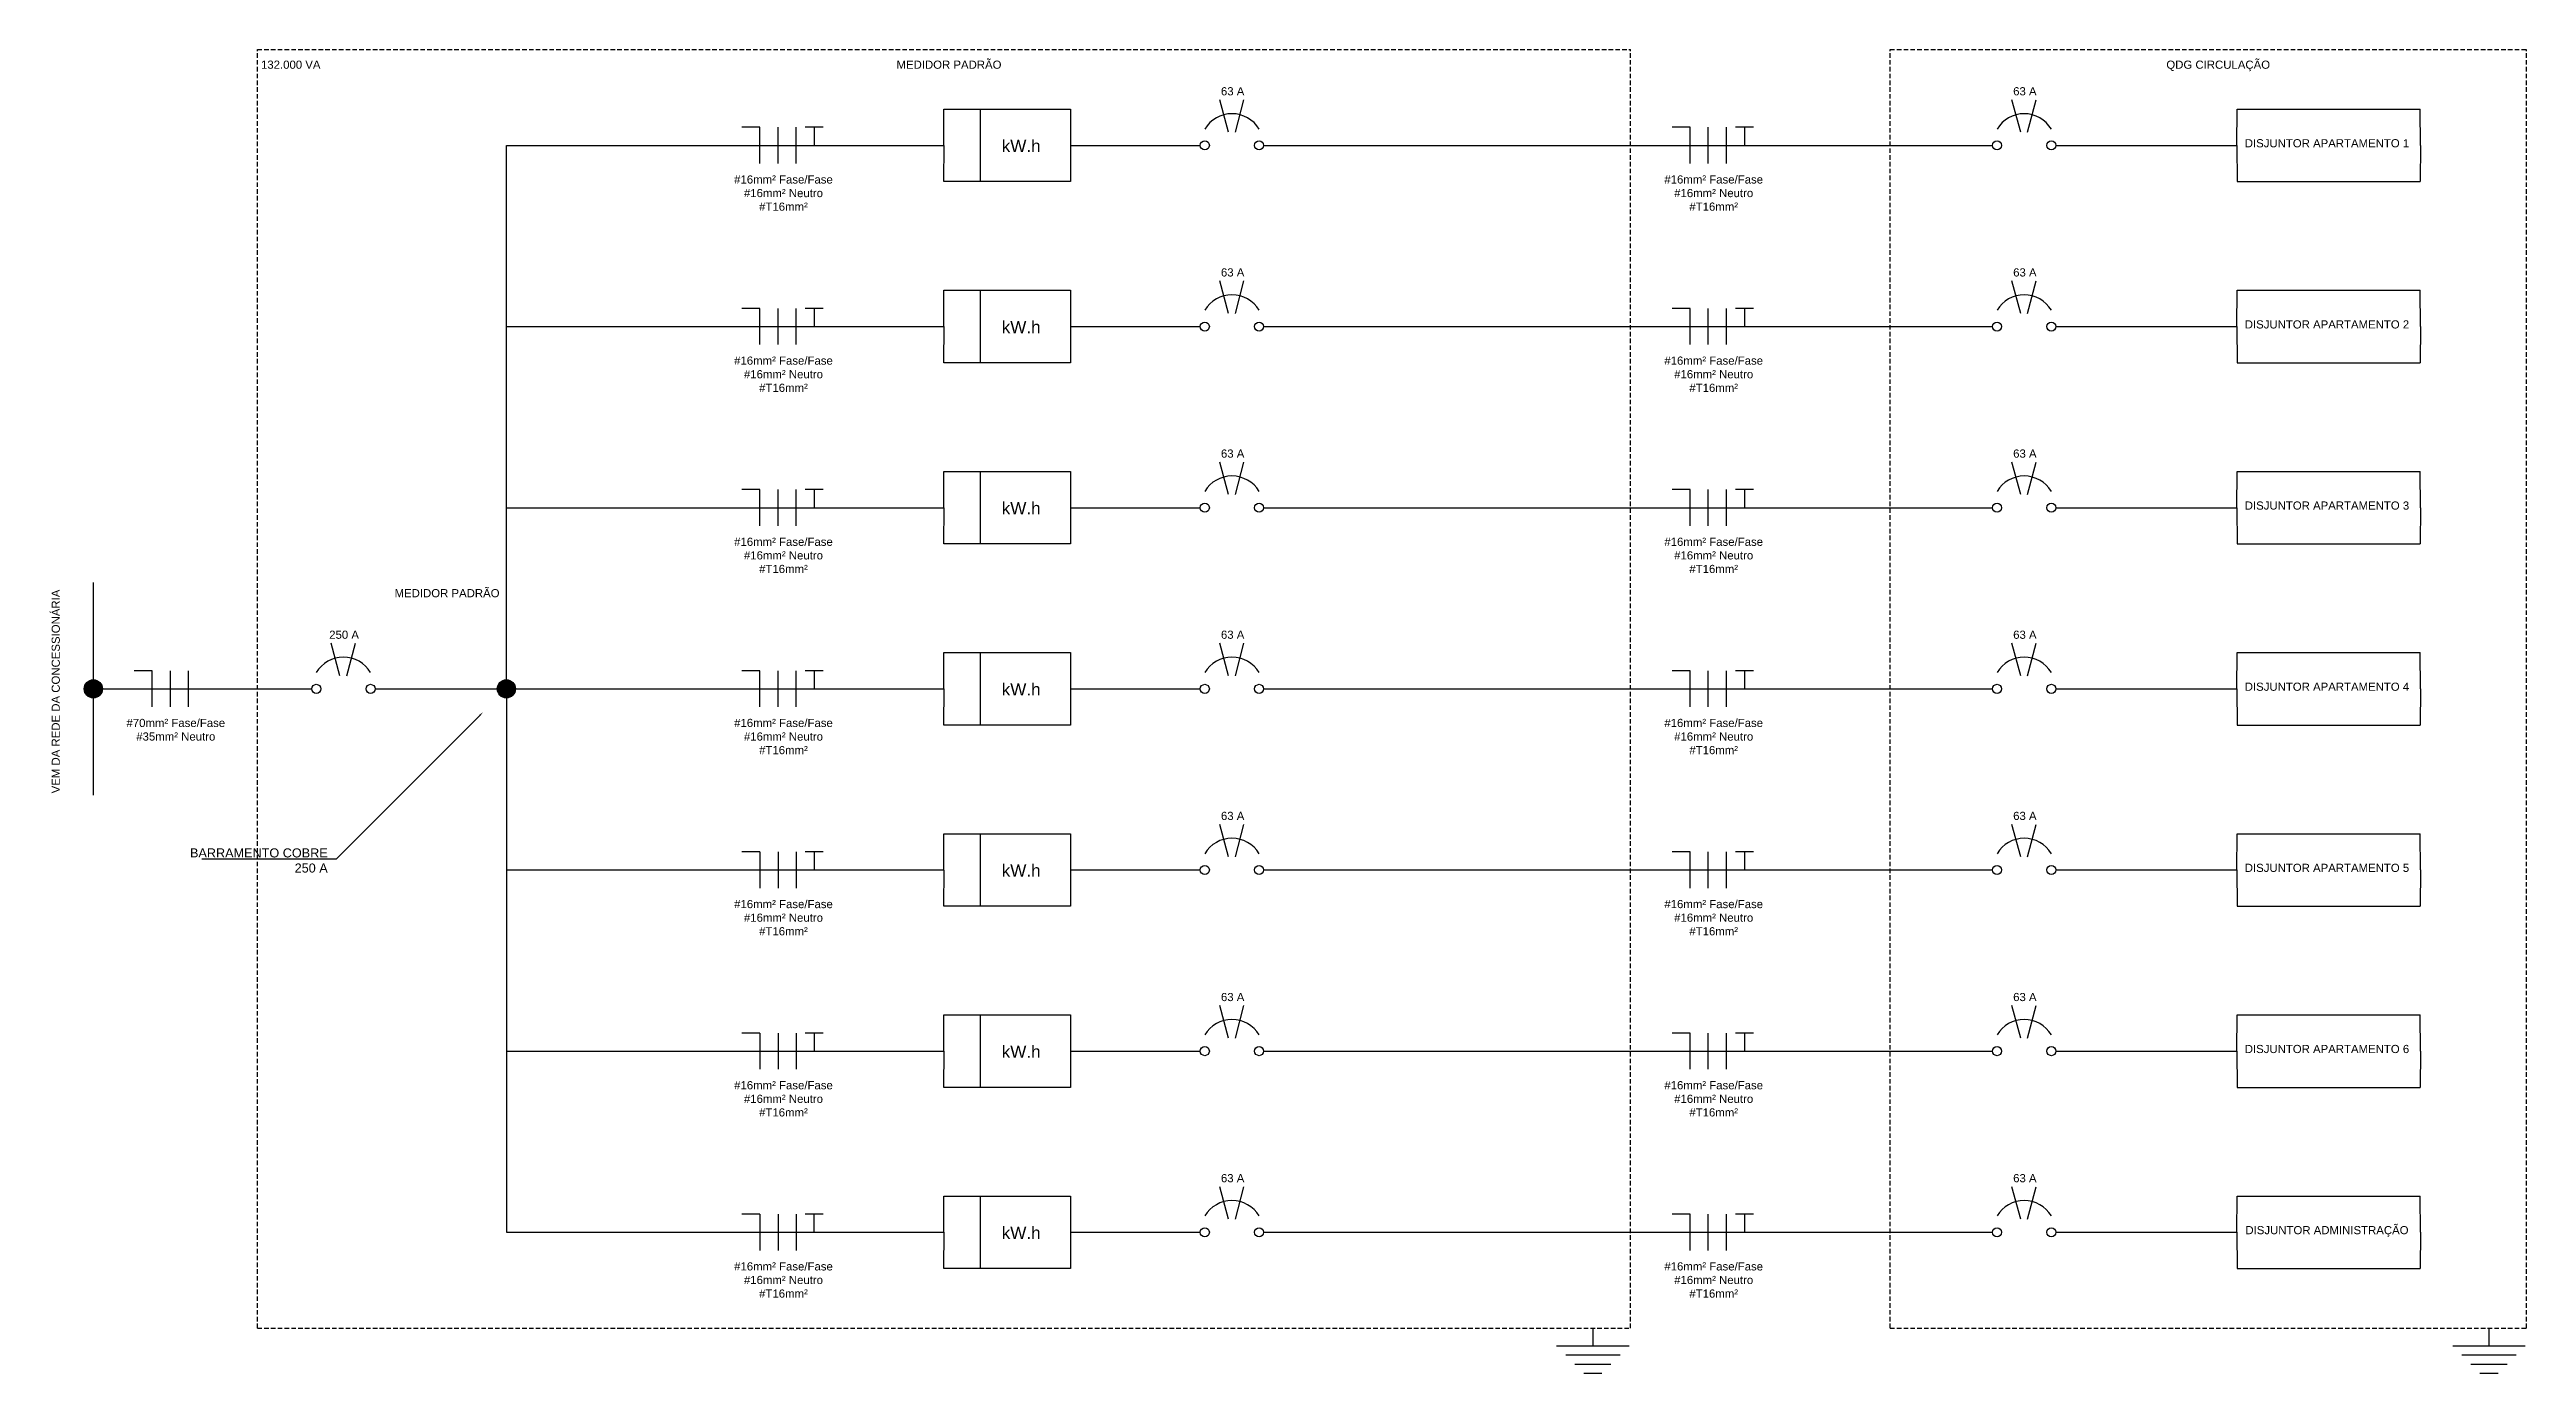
# Model space of a CAD drawing. Extents: x 0 to 11638, y -6007 to 0.
# Drawn here: x 9819.2 to 9956, y -3615 to -3541.9 of the extents above; entities that cross this region are included whole.
import ezdxf
from ezdxf import colors
from ezdxf.entities.mleader import LeaderData, LeaderLine
from ezdxf.math import Vec2, Vec3

# ---------------------------------------------------------------- set-up
doc = ezdxf.new("R2010")
doc.units = 0
doc.linetypes.add('CACHE', pattern=[0.375, 0.25, -0.125])
doc.layers.get('0').update_dxf_attribs({"linetype": 'CONTINUOUS'})
doc.styles.get("Standard").update_dxf_attribs({"font": 'arial.ttf', "height": 0.15})

msp = doc.modelspace()

# ---------------------------------------------------------------- texts
at = {"lineweight": -2, "attachment_point": 1}
for s, width, gutter_width, insert, char_height in [('\\pxi-3,l4,qc,t4;132.000 VA', 11.57298, 2.25, (9826.529, -3542.554), 0.45), ('\\pxi-3,l4,qc,t4;MEDIDOR PADRÃO', 11.57298, 2.25, (9862.883, -3542.554), 0.45), ('\\pxi-3,l4,qc,t4;QDG CIRCULAÇÃO', 11.57298, 2.25, (9932.98, -3542.554), 0.45), ('\\pxi-3,l4,qc,t4;63 A', 11.57298, 2.25, (9878.549, -3544.022), 0.45), ('\\pxi-3,l4,qc,t4;63 A', 11.57298, 2.25, (9922.302, -3544.022), 0.45), ('\\pxi-3,l4,qc,t4;kW.h', 17.35947, 3.375, (9863.863, -3546.927), 0.675), ('\\pxi-3,l4,qc,t4;DISJUNTOR APARTAMENTO 1', 11.57298, 2.25, (9938.987, -3546.891), 0.45), ('\\pxi-3,l4,qc,t4;#16mm² Fase/Fase\\P#16mm² Neutro\\P#T16mm²', 11.57298, 2.25, (9853.742, -3548.891), 0.45), ('\\pxi-3,l4,qc,t4;#16mm² Fase/Fase\\P#16mm² Neutro\\P#T16mm²', 11.57298, 2.25, (9905.117, -3548.89), 0.45), ('\\pxi-3,l4,qc,t4;63 A', 11.57298, 2.25, (9878.549, -3554.022), 0.45), ('\\pxi-3,l4,qc,t4;63 A', 11.57298, 2.25, (9922.302, -3554.022), 0.45), ('\\pxi-3,l4,qc,t4;kW.h', 17.35947, 3.375, (9863.863, -3556.927), 0.675), ('\\pxi-3,l4,qc,t4;DISJUNTOR APARTAMENTO 2', 11.57298, 2.25, (9938.987, -3556.891), 0.45), ('\\pxi-3,l4,qc,t4;#16mm² Fase/Fase\\P#16mm² Neutro\\P#T16mm²', 11.57298, 2.25, (9853.742, -3558.891), 0.45), ('\\pxi-3,l4,qc,t4;#16mm² Fase/Fase\\P#16mm² Neutro\\P#T16mm²', 11.57298, 2.25, (9905.117, -3558.891), 0.45), ('\\pxi-3,l4,qc,t4;63 A', 11.57298, 2.25, (9878.549, -3564.022), 0.45), ('\\pxi-3,l4,qc,t4;63 A', 11.57298, 2.25, (9922.302, -3564.022), 0.45), ('\\pxi-3,l4,qc,t4;kW.h', 17.35947, 3.375, (9863.863, -3566.927), 0.675), ('\\pxi-3,l4,qc,t4;DISJUNTOR APARTAMENTO 3', 11.57298, 2.25, (9938.987, -3566.891), 0.45), ('\\pxi-3,l4,qc,t4;#16mm² Fase/Fase\\P#16mm² Neutro\\P#T16mm²', 11.57298, 2.25, (9853.742, -3568.891), 0.45), ('\\pxi-3,l4,qc,t4;#16mm² Fase/Fase\\P#16mm² Neutro\\P#T16mm²', 11.57298, 2.25, (9905.117, -3568.891), 0.45), ('\\pxi-3,l4,qc,t4;MEDIDOR PADRÃO', 11.57298, 2.25, (9835.162, -3571.729), 0.45), ('\\pxi-3,l4,qc,t4;250 A', 11.57298, 2.25, (9829.475, -3574.022), 0.45), ('\\pxi-3,l4,qc,t4;63 A', 11.57298, 2.25, (9878.549, -3574.022), 0.45), ('\\pxi-3,l4,qc,t4;63 A', 11.57298, 2.25, (9922.302, -3574.022), 0.45), ('\\pxi-3,l4,qc,t4;kW.h', 17.35947, 3.375, (9863.863, -3576.927), 0.675), ('\\pxi-3,l4,qc,t4;DISJUNTOR APARTAMENTO 4', 11.57298, 2.25, (9938.987, -3576.891), 0.45), ('\\pxi-3,l4,qc,t4;#70mm² Fase/Fase\\P#35mm² Neutro', 11.57298, 2.25, (9820.181, -3578.891), 0.45), ('\\pxi-3,l4,qc,t4;#16mm² Fase/Fase\\P#16mm² Neutro\\P#T16mm²', 11.57298, 2.25, (9853.742, -3578.891), 0.45), ('\\pxi-3,l4,qc,t4;#16mm² Fase/Fase\\P#16mm² Neutro\\P#T16mm²', 11.57298, 2.25, (9905.117, -3578.891), 0.45), ('\\pxi-3,l4,qc,t4;63 A', 11.57298, 2.25, (9878.549, -3584.022), 0.45), ('\\pxi-3,l4,qc,t4;63 A', 11.57298, 2.25, (9922.302, -3584.022), 0.45), ('\\pxi-3,l4,qc,t4;kW.h', 17.35947, 3.375, (9863.863, -3586.927), 0.675), ('\\pxi-3,l4,qc,t4;DISJUNTOR APARTAMENTO 5', 11.57298, 2.25, (9938.987, -3586.891), 0.45), ('\\pxi-3,l4,qc,t4;#16mm² Fase/Fase\\P#16mm² Neutro\\P#T16mm²', 11.57298, 2.25, (9853.742, -3588.891), 0.45), ('\\pxi-3,l4,qc,t4;#16mm² Fase/Fase\\P#16mm² Neutro\\P#T16mm²', 11.57298, 2.25, (9905.117, -3588.891), 0.45), ('\\pxi-3,l4,qc,t4;63 A', 11.57298, 2.25, (9878.549, -3594.022), 0.45), ('\\pxi-3,l4,qc,t4;63 A', 11.57298, 2.25, (9922.302, -3594.022), 0.45), ('\\pxi-3,l4,qc,t4;kW.h', 17.35947, 3.375, (9863.863, -3596.927), 0.675), ('\\pxi-3,l4,qc,t4;DISJUNTOR APARTAMENTO 6', 11.57298, 2.25, (9938.987, -3596.891), 0.45), ('\\pxi-3,l4,qc,t4;#16mm² Fase/Fase\\P#16mm² Neutro\\P#T16mm²', 11.57298, 2.25, (9853.742, -3598.891), 0.45), ('\\pxi-3,l4,qc,t4;#16mm² Fase/Fase\\P#16mm² Neutro\\P#T16mm²', 11.57298, 2.25, (9905.117, -3598.891), 0.45), ('\\pxi-3,l4,qc,t4;63 A', 11.57298, 2.25, (9878.549, -3604.022), 0.45), ('\\pxi-3,l4,qc,t4;63 A', 11.57298, 2.25, (9922.302, -3604.022), 0.45), ('\\pxi-3,l4,qc,t4;kW.h', 17.35947, 3.375, (9863.863, -3606.927), 0.675), ('\\pxi-3,l4,qc,t4;DISJUNTOR ADMINISTRAÇÃO', 11.57298, 2.25, (9938.987, -3606.891), 0.45), ('\\pxi-3,l4,qc,t4;#16mm² Fase/Fase\\P#16mm² Neutro\\P#T16mm²', 11.57298, 2.25, (9853.742, -3608.891), 0.45), ('\\pxi-3,l4,qc,t4;#16mm² Fase/Fase\\P#16mm² Neutro\\P#T16mm²', 11.57298, 2.25, (9905.117, -3608.891), 0.45)]:
    msp.add_mtext_dynamic_manual_height_columns(s, width=width, gutter_width=gutter_width, heights=[0], dxfattribs=dict(at, insert=insert, char_height=char_height))
at = {"lineweight": -2, "insert": (9819.336, -3583.003), "char_height": 0.45, "attachment_point": 1, "rotation": 90}
msp.add_mtext_dynamic_manual_height_columns('VEM DA REDE DA CONCESSIONÁRIA', width=11.57298, gutter_width=2.25, heights=[0], dxfattribs=at)

# ---------------------------------------------------------------- hatches: boundary and pattern name
at = {"lineweight": -2}
h = msp.add_hatch(color=7, dxfattribs=at)
h.dxf.hatch_style = 1
h.paths.add_polyline_path([(9822.138, -3577.235, 1), (9821.138, -3577.235, 1)])
h = msp.add_hatch(color=7, dxfattribs=at)
h.dxf.hatch_style = 1
h.paths.add_polyline_path([(9844.949, -3577.235, 1), (9843.949, -3577.235, 1)])

# ---------------------------------------------------------------- linework, layer by layer
at = {"linetype": 'CACHE', "lineweight": -2}
for p, q in [((9830.699, -3612.526), (9830.699, -3541.945)), ((9830.699, -3541.945), (9906.526, -3541.945)), ((9906.526, -3612.526), (9906.526, -3541.945)), ((9920.871, -3612.526), (9920.871, -3541.945)), ((9920.871, -3541.945), (9956.016, -3541.945)), ((9956.016, -3612.526), (9956.016, -3541.945)), ((9830.699, -3612.526), (9850.699, -3612.526)), ((9850.699, -3612.526), (9906.526, -3612.526)), ((9920.871, -3612.526), (9956.016, -3612.526))]:
    msp.add_line(p, q, dxfattribs=at)
at = {"lineweight": -2}
for p, q in [((9868.612, -3547.235), (9868.612, -3545.235)), ((9868.612, -3545.235), (9875.612, -3545.235)), ((9870.612, -3545.235), (9870.612, -3549.235)), ((9875.612, -3545.235), (9875.612, -3549.235)), ((9884.329, -3546.511), (9883.849, -3544.72)), ((9884.714, -3546.51), (9885.184, -3544.717)), ((9928.082, -3546.511), (9927.602, -3544.72)), ((9928.466, -3546.51), (9928.937, -3544.717)), ((9940.026, -3547.235), (9940.03, -3545.235)), ((9940.03, -3545.235), (9950.152, -3545.235)), ((9950.156, -3547.235), (9950.152, -3545.235)), ((9858.452, -3546.235), (9857.452, -3546.235)), ((9858.452, -3548.235), (9858.452, -3546.235)), ((9859.452, -3548.235), (9859.452, -3546.235)), ((9860.452, -3548.235), (9860.452, -3546.235)), ((9861.952, -3546.235), (9860.952, -3546.235)), ((9861.452, -3546.235), (9861.452, -3547.235)), ((9909.827, -3546.235), (9908.827, -3546.235)), ((9909.827, -3548.235), (9909.827, -3546.235)), ((9910.827, -3548.235), (9910.827, -3546.235)), ((9911.827, -3548.235), (9911.827, -3546.235)), ((9913.327, -3546.235), (9912.327, -3546.235)), ((9912.827, -3546.235), (9912.827, -3547.235)), ((9844.449, -3547.235), (9868.612, -3547.235)), ((9844.449, -3557.235), (9844.449, -3547.235)), ((9868.612, -3549.235), (9868.63, -3547.235)), ((9875.612, -3547.235), (9882.773, -3547.235)), ((9875.612, -3547.235), (9882.773, -3547.235)), ((9886.273, -3547.235), (9926.526, -3547.235)), ((9930.026, -3547.235), (9940.026, -3547.235)), ((9940.026, -3547.235), (9940.03, -3549.235)), ((9950.156, -3547.235), (9950.152, -3549.235)), ((9875.612, -3549.235), (9868.612, -3549.235)), ((9940.03, -3549.235), (9950.152, -3549.235)), ((9868.612, -3557.235), (9868.612, -3555.235)), ((9868.612, -3555.235), (9875.612, -3555.235)), ((9870.612, -3555.235), (9870.612, -3559.235)), ((9875.612, -3555.235), (9875.612, -3559.235)), ((9884.329, -3556.511), (9883.849, -3554.72)), ((9884.714, -3556.51), (9885.184, -3554.717)), ((9928.082, -3556.511), (9927.602, -3554.72)), ((9928.466, -3556.51), (9928.937, -3554.717)), ((9940.026, -3557.235), (9940.03, -3555.235)), ((9940.03, -3555.235), (9950.152, -3555.235)), ((9950.156, -3557.235), (9950.152, -3555.235)), ((9858.452, -3556.235), (9857.452, -3556.235)), ((9858.452, -3558.235), (9858.452, -3556.235)), ((9859.452, -3558.235), (9859.452, -3556.235)), ((9860.452, -3558.235), (9860.452, -3556.235)), ((9861.952, -3556.235), (9860.952, -3556.235)), ((9861.452, -3556.235), (9861.452, -3557.235)), ((9909.827, -3556.235), (9908.827, -3556.235)), ((9909.827, -3558.235), (9909.827, -3556.235)), ((9910.827, -3558.235), (9910.827, -3556.235)), ((9911.827, -3558.235), (9911.827, -3556.235)), ((9913.327, -3556.235), (9912.327, -3556.235)), ((9912.827, -3556.235), (9912.827, -3557.235)), ((9844.449, -3557.235), (9868.612, -3557.235)), ((9844.449, -3567.235), (9844.449, -3557.235)), ((9868.612, -3559.235), (9868.63, -3557.236)), ((9875.612, -3557.235), (9882.773, -3557.235)), ((9875.612, -3557.235), (9882.773, -3557.235)), ((9886.273, -3557.235), (9926.526, -3557.235)), ((9930.026, -3557.235), (9940.026, -3557.235)), ((9940.026, -3557.235), (9940.03, -3559.235)), ((9950.156, -3557.235), (9950.152, -3559.235)), ((9875.612, -3559.235), (9868.612, -3559.235)), ((9940.03, -3559.235), (9950.152, -3559.235)), ((9884.329, -3566.511), (9883.849, -3564.72)), ((9884.714, -3566.51), (9885.184, -3564.717)), ((9928.082, -3566.511), (9927.602, -3564.72)), ((9928.466, -3566.51), (9928.937, -3564.717)), ((9858.452, -3566.235), (9857.452, -3566.235)), ((9858.452, -3568.235), (9858.452, -3566.235)), ((9859.452, -3568.235), (9859.452, -3566.235)), ((9860.452, -3568.235), (9860.452, -3566.235)), ((9861.952, -3566.235), (9860.952, -3566.235)), ((9861.452, -3566.235), (9861.452, -3567.235)), ((9868.612, -3567.235), (9868.612, -3565.235)), ((9868.612, -3565.235), (9875.612, -3565.235)), ((9870.612, -3565.235), (9870.612, -3569.235)), ((9875.612, -3565.235), (9875.612, -3569.235)), ((9909.827, -3566.235), (9908.827, -3566.235)), ((9909.827, -3568.235), (9909.827, -3566.235)), ((9910.827, -3568.235), (9910.827, -3566.235)), ((9911.827, -3568.235), (9911.827, -3566.235)), ((9913.327, -3566.235), (9912.327, -3566.235)), ((9912.827, -3566.235), (9912.827, -3567.235)), ((9940.026, -3567.235), (9940.03, -3565.235)), ((9940.03, -3565.235), (9950.152, -3565.235)), ((9950.156, -3567.235), (9950.152, -3565.235)), ((9844.449, -3567.235), (9868.612, -3567.235)), ((9844.449, -3576.735), (9844.449, -3567.235)), ((9868.612, -3569.235), (9868.63, -3567.236)), ((9875.612, -3567.235), (9882.773, -3567.235)), ((9875.612, -3567.235), (9882.773, -3567.235)), ((9886.273, -3567.235), (9926.526, -3567.235)), ((9930.026, -3567.235), (9940.026, -3567.235)), ((9940.026, -3567.235), (9940.03, -3569.235)), ((9950.156, -3567.235), (9950.152, -3569.235)), ((9875.612, -3569.235), (9868.612, -3569.235)), ((9940.03, -3569.235), (9950.152, -3569.235)), ((9821.638, -3576.735), (9821.638, -3571.365)), ((9835.255, -3576.511), (9834.775, -3574.72)), ((9835.639, -3576.51), (9836.11, -3574.717)), ((9868.612, -3577.235), (9868.612, -3575.235)), ((9868.612, -3575.235), (9875.612, -3575.235)), ((9870.612, -3575.235), (9870.612, -3579.235)), ((9875.612, -3575.235), (9875.612, -3579.235)), ((9884.329, -3576.511), (9883.849, -3574.72)), ((9884.714, -3576.51), (9885.184, -3574.717)), ((9928.082, -3576.511), (9927.602, -3574.72)), ((9928.466, -3576.51), (9928.937, -3574.717)), ((9940.026, -3577.235), (9940.03, -3575.235)), ((9940.03, -3575.235), (9950.152, -3575.235)), ((9950.156, -3577.235), (9950.152, -3575.235)), ((9822.138, -3577.235), (9833.699, -3577.235)), ((9824.891, -3576.235), (9823.891, -3576.235)), ((9824.891, -3578.235), (9824.891, -3576.235)), ((9825.891, -3578.235), (9825.891, -3576.235)), ((9826.891, -3578.235), (9826.891, -3576.235)), ((9837.199, -3577.235), (9844.449, -3577.235)), ((9844.949, -3577.235), (9850.699, -3577.235)), ((9850.699, -3577.235), (9868.612, -3577.235)), ((9858.452, -3576.235), (9857.452, -3576.235)), ((9858.452, -3578.235), (9858.452, -3576.235)), ((9859.452, -3578.235), (9859.452, -3576.235)), ((9860.452, -3578.235), (9860.452, -3576.235)), ((9861.952, -3576.235), (9860.952, -3576.235)), ((9861.452, -3576.235), (9861.452, -3577.235)), ((9868.612, -3579.235), (9868.63, -3577.236)), ((9875.612, -3577.235), (9882.773, -3577.235)), ((9875.612, -3577.235), (9882.773, -3577.235)), ((9886.273, -3577.235), (9926.526, -3577.235)), ((9909.827, -3576.235), (9908.827, -3576.235)), ((9909.827, -3578.235), (9909.827, -3576.235)), ((9910.827, -3578.235), (9910.827, -3576.235)), ((9911.827, -3578.235), (9911.827, -3576.235)), ((9913.327, -3576.235), (9912.327, -3576.235)), ((9912.827, -3576.235), (9912.827, -3577.235)), ((9930.026, -3577.235), (9940.026, -3577.235)), ((9940.026, -3577.235), (9940.03, -3579.235)), ((9950.156, -3577.235), (9950.152, -3579.235)), ((9821.638, -3583.106), (9821.638, -3577.735)), ((9844.449, -3577.735), (9844.449, -3587.235)), ((9875.612, -3579.235), (9868.612, -3579.235)), ((9940.03, -3579.235), (9950.152, -3579.235)), ((9868.612, -3587.235), (9868.612, -3585.235)), ((9868.612, -3585.235), (9875.612, -3585.235)), ((9870.612, -3585.235), (9870.612, -3589.235)), ((9875.612, -3585.235), (9875.612, -3589.235)), ((9884.329, -3586.511), (9883.849, -3584.72)), ((9884.714, -3586.51), (9885.184, -3584.717)), ((9928.082, -3586.511), (9927.602, -3584.72)), ((9928.466, -3586.51), (9928.937, -3584.717)), ((9940.026, -3587.235), (9940.03, -3585.235)), ((9940.03, -3585.235), (9950.152, -3585.235)), ((9950.156, -3587.235), (9950.152, -3585.235)), ((9858.452, -3586.235), (9857.452, -3586.235)), ((9858.452, -3586.235), (9858.452, -3588.235)), ((9859.452, -3586.235), (9859.452, -3588.235)), ((9860.452, -3586.235), (9860.452, -3588.235)), ((9861.952, -3586.235), (9860.952, -3586.235)), ((9861.452, -3586.235), (9861.452, -3587.235)), ((9909.827, -3586.235), (9908.827, -3586.235)), ((9909.827, -3588.235), (9909.827, -3586.235)), ((9910.827, -3588.235), (9910.827, -3586.235)), ((9911.827, -3588.235), (9911.827, -3586.235)), ((9913.327, -3586.235), (9912.327, -3586.235)), ((9912.827, -3586.235), (9912.827, -3587.235)), ((9844.449, -3587.235), (9868.612, -3587.235)), ((9844.449, -3587.235), (9844.449, -3597.235)), ((9868.612, -3589.235), (9868.63, -3587.236)), ((9875.612, -3587.235), (9882.773, -3587.235)), ((9875.612, -3587.235), (9882.773, -3587.235)), ((9886.273, -3587.235), (9926.526, -3587.235)), ((9930.026, -3587.235), (9940.026, -3587.235)), ((9940.026, -3587.235), (9940.03, -3589.235)), ((9950.156, -3587.235), (9950.152, -3589.235)), ((9875.612, -3589.235), (9868.612, -3589.235)), ((9940.03, -3589.235), (9950.152, -3589.235)), ((9884.329, -3596.511), (9883.849, -3594.72)), ((9884.714, -3596.51), (9885.184, -3594.717)), ((9928.082, -3596.511), (9927.602, -3594.72)), ((9928.466, -3596.51), (9928.937, -3594.717)), ((9858.452, -3596.235), (9857.452, -3596.235)), ((9858.452, -3596.235), (9858.452, -3598.235)), ((9859.452, -3596.235), (9859.452, -3598.235)), ((9860.452, -3596.235), (9860.452, -3598.235)), ((9861.952, -3596.235), (9860.952, -3596.235)), ((9861.452, -3596.235), (9861.452, -3597.235)), ((9868.612, -3597.235), (9868.612, -3595.235)), ((9868.612, -3595.235), (9875.612, -3595.235)), ((9870.612, -3595.235), (9870.612, -3599.235)), ((9875.612, -3595.235), (9875.612, -3599.235)), ((9909.827, -3596.235), (9908.827, -3596.235)), ((9909.827, -3598.235), (9909.827, -3596.235)), ((9910.827, -3598.235), (9910.827, -3596.235)), ((9911.827, -3598.235), (9911.827, -3596.235)), ((9913.327, -3596.235), (9912.327, -3596.235)), ((9912.827, -3596.235), (9912.827, -3597.235)), ((9940.026, -3597.235), (9940.03, -3595.235)), ((9940.03, -3595.235), (9950.152, -3595.235)), ((9950.156, -3597.235), (9950.152, -3595.235)), ((9844.449, -3597.235), (9868.612, -3597.235)), ((9844.449, -3597.235), (9844.449, -3607.235)), ((9868.612, -3599.235), (9868.63, -3597.236)), ((9875.612, -3597.235), (9882.773, -3597.235)), ((9875.612, -3597.235), (9882.773, -3597.235)), ((9886.273, -3597.235), (9926.526, -3597.235)), ((9930.026, -3597.235), (9940.026, -3597.235)), ((9940.026, -3597.235), (9940.03, -3599.235)), ((9950.156, -3597.235), (9950.152, -3599.235)), ((9875.612, -3599.235), (9868.612, -3599.235)), ((9940.03, -3599.235), (9950.152, -3599.235)), ((9868.612, -3607.235), (9868.612, -3605.235)), ((9868.612, -3605.235), (9875.612, -3605.235)), ((9870.612, -3605.235), (9870.612, -3609.235)), ((9875.612, -3605.235), (9875.612, -3609.235)), ((9884.329, -3606.511), (9883.849, -3604.72)), ((9884.714, -3606.51), (9885.184, -3604.717)), ((9928.082, -3606.511), (9927.602, -3604.72)), ((9928.466, -3606.51), (9928.937, -3604.717)), ((9940.026, -3607.235), (9940.03, -3605.235)), ((9940.03, -3605.235), (9950.152, -3605.235)), ((9950.156, -3607.235), (9950.152, -3605.235)), ((9844.449, -3607.235), (9868.612, -3607.235)), ((9858.452, -3606.235), (9857.452, -3606.235)), ((9858.452, -3606.235), (9858.452, -3608.235)), ((9859.452, -3606.235), (9859.452, -3608.235)), ((9860.452, -3606.235), (9860.452, -3608.235)), ((9861.952, -3606.235), (9860.952, -3606.235)), ((9861.452, -3607.235), (9861.452, -3606.235)), ((9868.612, -3609.235), (9868.63, -3607.236)), ((9875.612, -3607.235), (9882.773, -3607.235)), ((9875.612, -3607.235), (9882.773, -3607.235)), ((9886.273, -3607.235), (9926.526, -3607.235)), ((9909.827, -3606.235), (9908.827, -3606.235)), ((9909.827, -3608.235), (9909.827, -3606.235)), ((9910.827, -3608.235), (9910.827, -3606.235)), ((9911.827, -3608.235), (9911.827, -3606.235)), ((9913.327, -3606.235), (9912.327, -3606.235)), ((9912.827, -3606.235), (9912.827, -3607.235)), ((9930.026, -3607.235), (9940.026, -3607.235)), ((9940.026, -3607.235), (9940.03, -3609.235)), ((9950.156, -3607.235), (9950.152, -3609.235)), ((9875.612, -3609.235), (9868.612, -3609.235)), ((9940.03, -3609.235), (9950.152, -3609.235)), ((9904.454, -3612.526), (9904.454, -3613.526)), ((9953.945, -3612.526), (9953.945, -3613.526)), ((9906.454, -3613.526), (9902.454, -3613.526)), ((9905.954, -3614.026), (9902.954, -3614.026)), ((9955.945, -3613.526), (9951.945, -3613.526)), ((9955.445, -3614.026), (9952.445, -3614.026)), ((9905.454, -3614.526), (9903.454, -3614.526)), ((9904.954, -3615.026), (9903.954, -3615.026)), ((9954.945, -3614.526), (9952.945, -3614.526)), ((9954.445, -3615.026), (9953.445, -3615.026))]:
    msp.add_line(p, q, dxfattribs=at)
for centre, radius in [((9883.023, -3547.235), 0.25), ((9886.023, -3547.235), 0.25), ((9926.776, -3547.235), 0.25), ((9929.776, -3547.235), 0.25), ((9883.023, -3557.235), 0.25), ((9886.023, -3557.235), 0.25), ((9926.776, -3557.235), 0.25), ((9929.776, -3557.235), 0.25), ((9883.023, -3567.235), 0.25), ((9886.023, -3567.235), 0.25), ((9926.776, -3567.235), 0.25), ((9929.776, -3567.235), 0.25), ((9821.638, -3577.235), 0.5), ((9833.949, -3577.235), 0.25), ((9836.949, -3577.235), 0.25), ((9844.449, -3577.235), 0.5), ((9883.023, -3577.235), 0.25), ((9886.023, -3577.235), 0.25), ((9926.776, -3577.235), 0.25), ((9929.776, -3577.235), 0.25), ((9883.023, -3587.235), 0.25), ((9886.023, -3587.235), 0.25), ((9926.776, -3587.235), 0.25), ((9929.776, -3587.235), 0.25), ((9883.023, -3597.235), 0.25), ((9886.023, -3597.235), 0.25), ((9926.776, -3597.235), 0.25), ((9929.776, -3597.235), 0.25), ((9883.023, -3607.235), 0.25), ((9886.023, -3607.235), 0.25), ((9926.776, -3607.235), 0.25), ((9929.776, -3607.235), 0.25)]:
    msp.add_circle(centre, radius, dxfattribs=at)
for centre in [(9884.523, -3547.235), (9928.276, -3547.235), (9884.523, -3557.235), (9928.276, -3557.235), (9884.523, -3567.235), (9928.276, -3567.235), (9835.449, -3577.235), (9884.523, -3577.235), (9928.276, -3577.235), (9884.523, -3587.235), (9928.276, -3587.235), (9884.523, -3597.235), (9928.276, -3597.235), (9884.523, -3607.235), (9928.276, -3607.235)]:
    msp.add_arc(centre, 1.75, 31.00272, 148.99728, dxfattribs=at)

msp.set_redraw_order([(e.dxf.handle, doc.entitydb.next_handle()) for e in msp.query("TEXT MTEXT ATTDEF DIMENSION ARC_DIMENSION")])  # texts and dimensions are drawn at this point

# ---------------------------------------------------------------- leaders
at = {"lineweight": -2}
ml = msp.add_multileader_mtext('Standard', dxfattribs=at)
ml.set_content('BARRAMENTO COBRE\\P250 A', color=256, style='STANDARD')
ml.set_leader_properties(color=256, linetype='BYLAYER', lineweight=-1)
ml.build(insert=Vec2(0, 0))
ml.multileader.update_dxf_attribs({"text_right_attachment_type": 6, "dogleg_length": 0.36, "arrow_head_size": 0.25})
ctx = ml.context
ctx.base_point, ctx.char_height, ctx.arrow_head_size, ctx.landing_gap_size, ctx.plane_origin = Vec3(9826.964, -3586.296), 0.5, 0.25, 0.1, Vec3(9843.163, -3578.521)
ctx.right_attachment, ctx.text_align_type = 6, 2
notes = []
notes.append((ctx, [(0, (1, 1, 0), (9835.042, -3586.642), (-1, 0), 0.36, [(0, [(9843.163, -3578.521)], 0, [])])]))
ctx.mtext.insert, ctx.mtext.alignment, ctx.mtext.flow_direction = Vec3(9834.582, -3586.042), 3, 5
for ctx, leaders in notes:
    for number, flags, end, landing, length, lines in leaders:
        leader = LeaderData()
        leader.index, (leader.has_last_leader_line, leader.has_dogleg_vector, leader.attachment_direction) = number, flags
        leader.last_leader_point, leader.dogleg_vector, leader.dogleg_length = Vec3(end), Vec3(landing), length
        for number, points, colour, breaks in lines:
            line = LeaderLine()
            line.index, line.vertices, line.color, line.breaks = number, Vec3.list(points), colors.encode_raw_color(colour), breaks
            leader.lines.append(line)
        ctx.leaders.append(leader)

doc.saveas('drawing.dxf')
